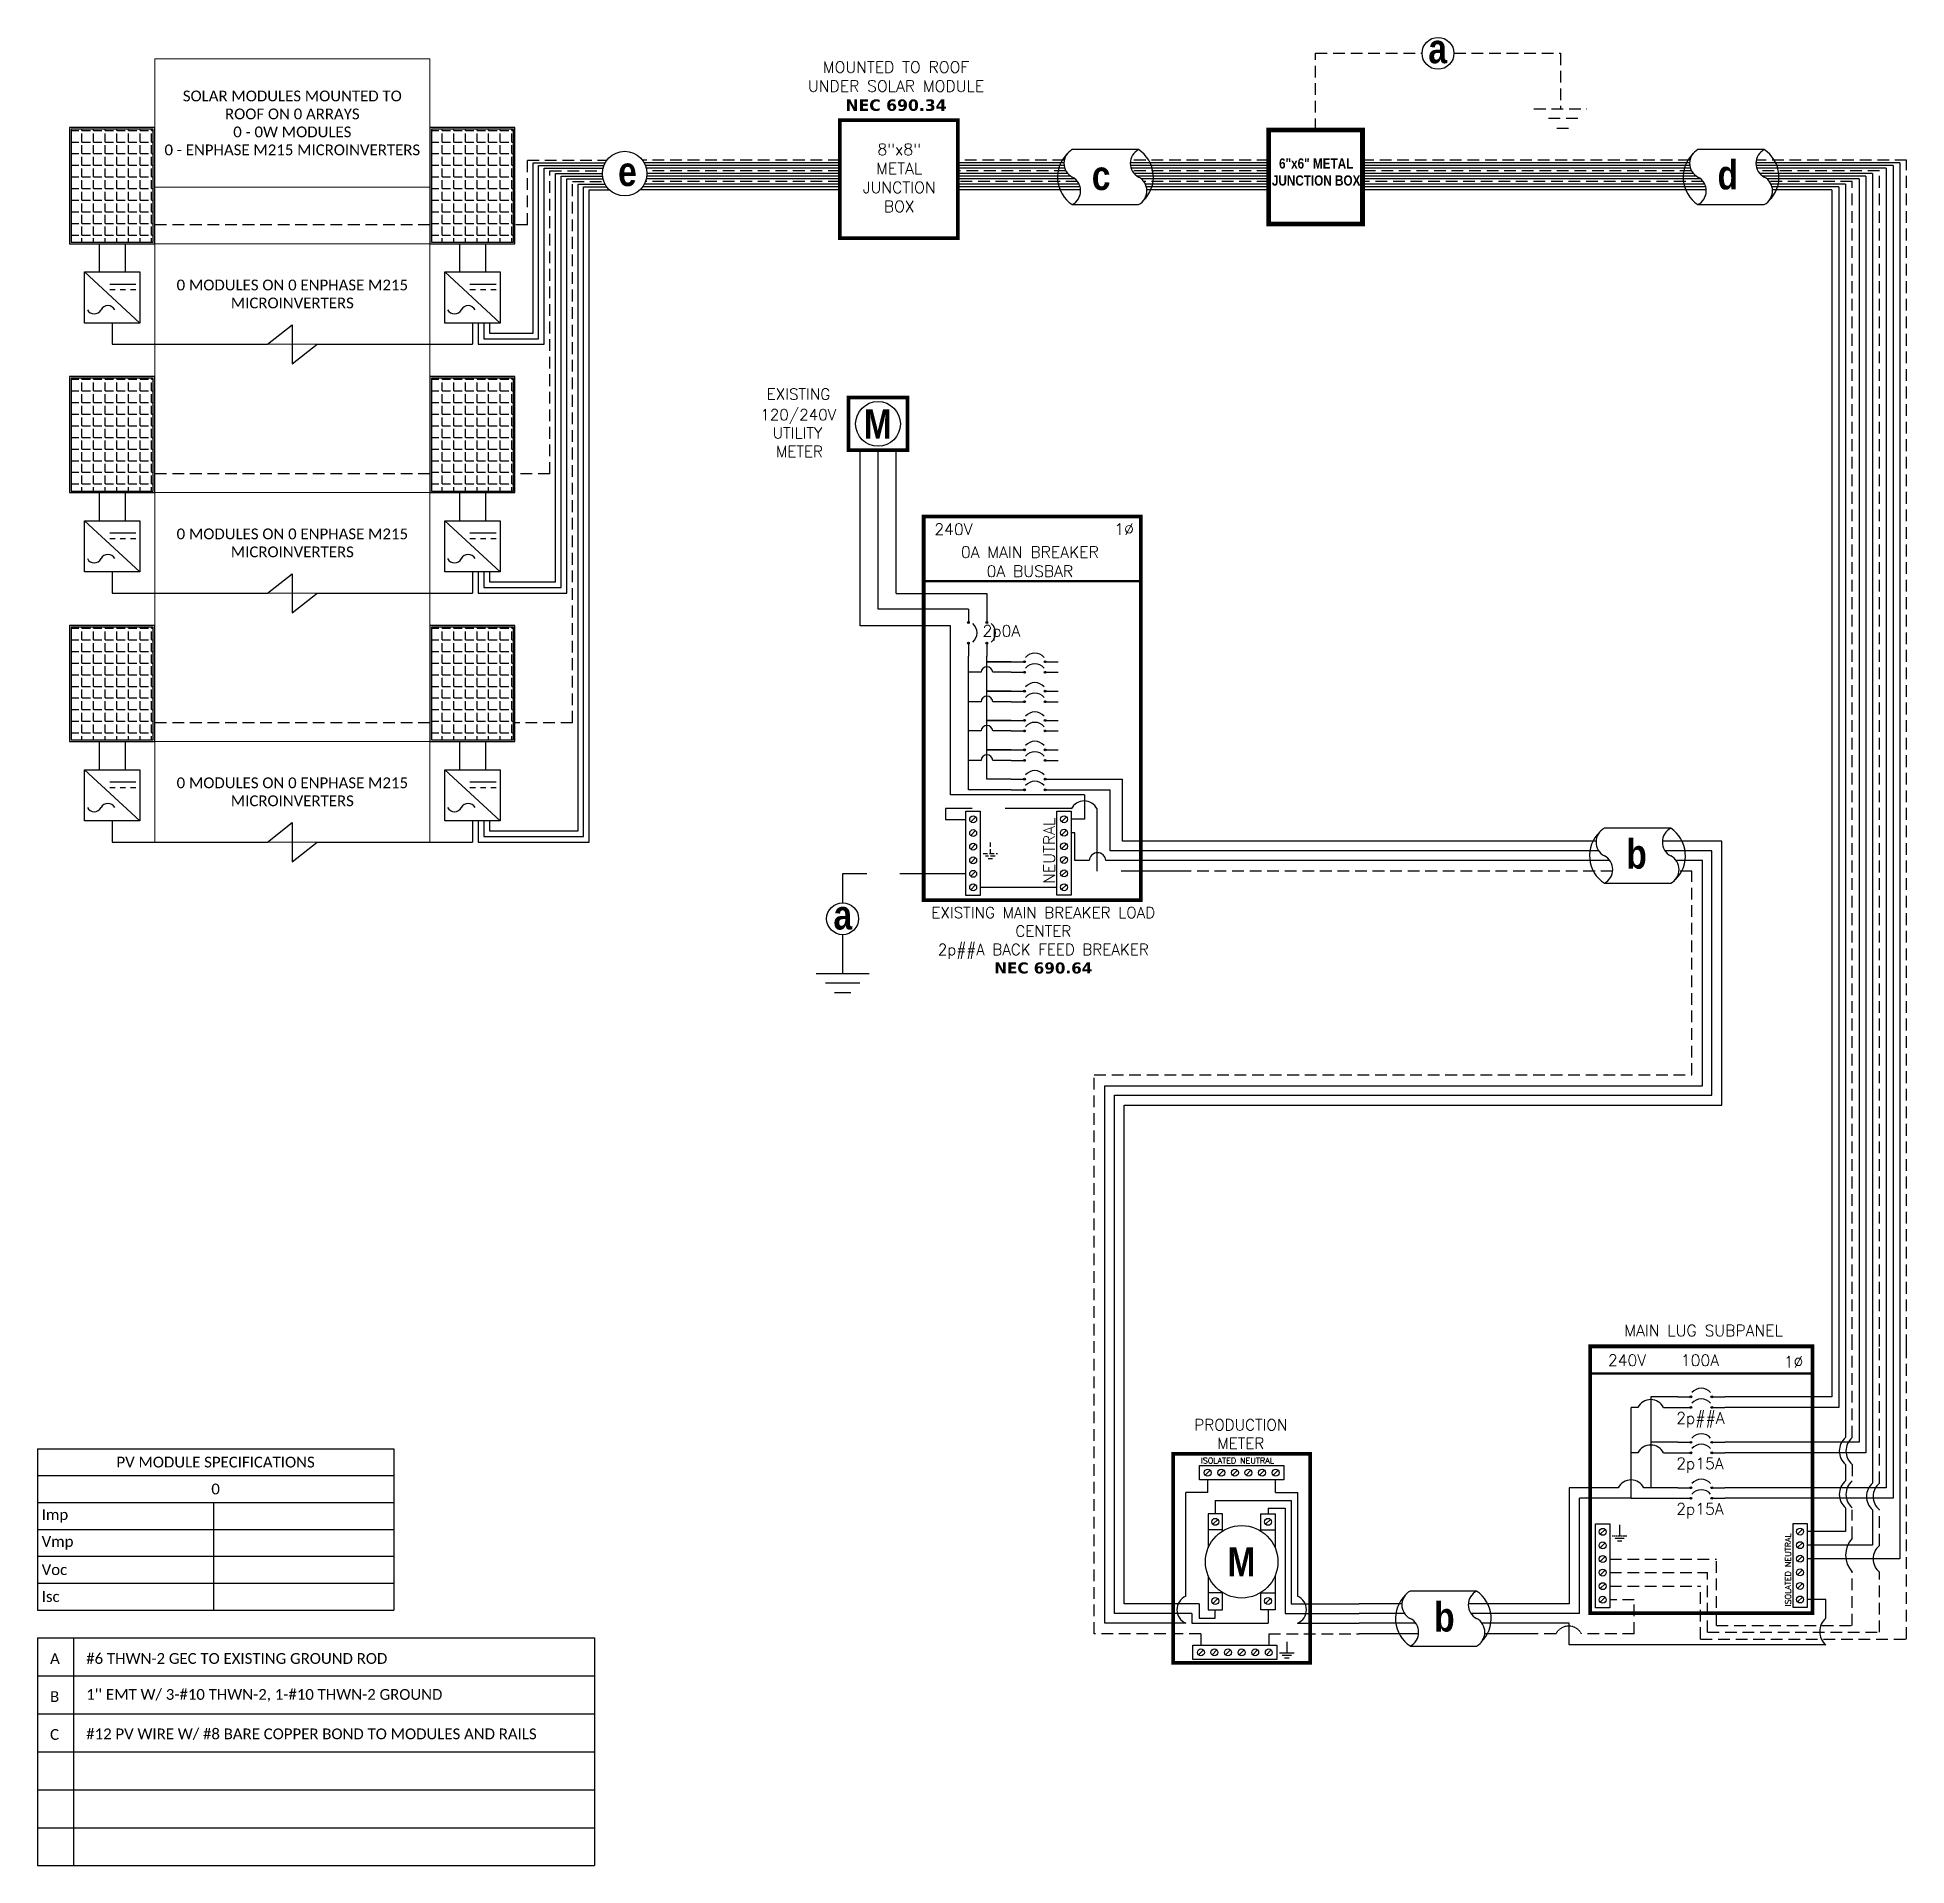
# Model space of a CAD drawing. Header units: feet. Extents: x 12814 to 13413, y 15295 to 15881.
import ezdxf

# ---------------------------------------------------------------- set-up
doc = ezdxf.new("R2010")
doc.units = ezdxf.units.FT
doc.header["$MEASUREMENT"] = 0
doc.linetypes.add('HIDDEN', pattern=[0.375, 0.25, -0.125])
for name, color, linetype in [('ONE LINE BLOCKS', 7, 'Continuous'), ('TABLES', 7, 'Continuous'), ('TEXT', 7, 'Continuous'), ('Z - TITLEBLOCK TXT', 7, 'Continuous')]:
    doc.layers.add(name, color=color, linetype=linetype)
doc.styles.add('ONE LINE TXT', font='techb___.ttf')
doc.styles.get("Standard").update_dxf_attribs({"font": 'simplex.shx'})

msp = doc.modelspace()

# ---------------------------------------------------------------- texts
at = {"layer": 'ONE LINE BLOCKS', "color": 1, "linetype": 'Continuous', "insert": (13223.71, 15841.93), "char_height": 3.2756, "width": 28.3929, "attachment_point": 2, "style": 'ONE LINE TXT'}
msp.add_mtext('6"x6" METAL JUNCTION BOX  ', dxfattribs=at)
at = {"layer": 'TABLES', "color": 1, "linetype": 'Continuous'}
msp.add_text('ISOLATED NEUTRAL', height=1.8743, dxfattribs=at).set_placement((13186.74, 15423.71))
at = {"layer": 'TEXT', "color": 1, "attachment_point": 5}
for s, width, insert, char_height in [(' \\PMOUNTED TO ROOF \\PUNDER SOLAR MODULE\\P{\\fVerdana|b1|i0|c0|p34;NEC 690.34}', 72.4158, (13089.11, 15868.08), 3.6576), ('8"x8" METAL JUNCTION BOX ', 0.4767, (13090.13, 15835.64), 3.6576), ('PRODUCTION METER', 1.3203, (13199.57, 15433.16), 3.5433)]:
    msp.add_mtext_dynamic_manual_height_columns(s, width=width, gutter_width=7.17, heights=[0], dxfattribs=dict(at, insert=insert, char_height=char_height))
at = {"layer": 'Z - TITLEBLOCK TXT', "color": 253, "linetype": 'Continuous', "style": 'ONE LINE TXT'}
msp.add_text('M', height=9.38, dxfattribs=at).set_placement((13195.29, 15387.54))
at = {"layer": 'Z - TITLEBLOCK TXT', "color": 1, "linetype": 'Continuous', "char_height": 9.3833, "attachment_point": 1, "style": 'ONE LINE TXT'}
for s, insert in [('{\\W1;\\C256;a}', (13259.65, 15881.76)), ('{\\W1;\\C256;e}', (13000.07, 15842.43)), ('{\\W1;\\C256;d}', (13352.31, 15841.35)), ('{\\W1;\\C256;c}', (13151.83, 15841.15)), ('{\\W1;\\C256;b}', (13323.08, 15623.72)), ('{\\W1;\\C256;b}', (13261.51, 15379.27))]:
    msp.add_mtext_dynamic_manual_height_columns(s, width=0.1385, gutter_width=2.13, heights=[0], dxfattribs=dict(at, insert=insert))

# ---------------------------------------------------------------- blocks, each defined once
blk = doc.blocks.new('*T8')
at = {"layer": 'Defpoints', "color": 8, "linetype": 'ByBlock', "lineweight": 0, "transparency": 16777216}
for p, q in [((0, 0), (88.16, 0)), ((0, 0), (0, -250.97)), ((88.16, 0), (88.16, -250.97)), ((0, -41.08), (88.16, -41.08)), ((0, -59.24), (88.16, -59.24)), ((0, -91.46), (88.16, -91.46)), ((0, -138.99), (88.16, -138.99)), ((0, -171.21), (88.16, -171.21)), ((0, -218.74), (88.16, -218.74)), ((0, -250.97), (88.16, -250.97))]:
    blk.add_line(p, q, dxfattribs=at)
at = {"color": 0, "linetype": 'Continuous', "transparency": 16777216, "char_height": 3.4544, "width": 83.574, "attachment_point": 5}
for s, insert in [('{\\fCalibri|b0|i0|c0;SOLAR MODULES MOUNTED TO ROOF ON 0 ARRAYS^J0 - 0W MODULES^J0 - ENPHASE M215 MICROINVERTERS', (44.08, -20.54)), ('{\\fCalibri|b0|i0|c0;', (44.08, -50.16)), ('{\\fCalibri|b0|i0|c0;0 MODULES ON 0 ENPHASE M215 MICROINVERTERS', (44.08, -75.35)), ('{\\fCalibri|b0|i0|c0;', (44.08, -115.23)), ('{\\fCalibri|b0|i0|c0;0 MODULES ON 0 ENPHASE M215 MICROINVERTERS', (44.08, -155.1)), ('{\\fCalibri|b0|i0|c0;', (44.08, -194.98)), ('{\\fCalibri|b0|i0|c0;0 MODULES ON 0 ENPHASE M215 MICROINVERTERS', (44.08, -234.86))]:
    blk.add_mtext(s, dxfattribs=dict(at, insert=insert))
blk = doc.blocks.new('*U5')
at = {"color": 7, "linetype": 'Continuous'}
for p, q in [((6.67, 2.43), (2.91, 2.43)), ((2.44, 1.71), (0, 1.71)), ((9.57, 1.71), (6.2, 1.71)), ((2.91, -0.69), (6.67, -0.69))]:
    blk.add_line(p, q, dxfattribs=at)
at = {"color": 10, "linetype": 'Continuous'}
for p, q in [((2.59, 1.15), (0, 1.15)), ((9.57, 1.15), (6.35, 1.15))]:
    blk.add_line(p, q, dxfattribs=at)
at = {"color": 253, "linetype": 'Continuous'}
for p, q in [((3.21, 0.61), (0, 0.61)), ((9.57, 0.61), (6.97, 0.61))]:
    blk.add_line(p, q, dxfattribs=at)
at = {"color": 7, "linetype": 'Continuous'}
for centre, start, end in [((3.94, 0.87), 133.9732, 236.4265), ((5.63, 0.87), 313.9732, 56.4265)]:
    blk.add_arc(centre, 1.87, start, end, dxfattribs=at)
at = {"layer": 'TEXT', "color": 92, "linetype": 'HIDDEN', "ltscale": 15}
for p, q in [((3.37, 0), (0, 0)), ((9.57, 0), (7.14, 0))]:
    blk.add_line(p, q, dxfattribs=at)
at = {"layer": 'Z - TITLEBLOCK TXT', "linetype": 'Continuous'}
for centre, start, end in [((3.31, 1.65), 117.6639, 242.3361), ((7.08, 1.65), 117.6639, 242.3361), ((2.5, 0.09), 297.6639, 62.3361), ((6.26, 0.09), 297.6639, 62.3361)]:
    blk.add_arc(centre, 0.882, start, end, dxfattribs=at)
blk = doc.blocks.new('*T6')
at = {"layer": 'Z - TITLEBLOCK TXT', "color": 0, "lineweight": -2, "transparency": 16777216}
for p, q in [((0, 0), (114.19, 0)), ((0, 0), (0, -51.69)), ((114.19, 0), (114.19, -51.69)), ((0, -8.62), (114.19, -8.62)), ((0, -17.23), (114.19, -17.23)), ((56.41, -17.23), (56.41, -51.69)), ((0, -25.85), (114.19, -25.85)), ((0, -34.46), (114.19, -34.46)), ((0, -43.08), (114.19, -43.08)), ((0, -51.69), (114.19, -51.69))]:
    blk.add_line(p, q, dxfattribs=at)
at = {"layer": 'Z - TITLEBLOCK TXT', "color": 0, "linetype": 'Continuous', "transparency": 16777216, "char_height": 3.4544}
for s, insert, width, attachment_point in [('{\\fCalibri|b0|i0|c0;PV MODULE SPECIFICATIONS', (57.09, -4.31), 111.433, 5), ('{\\fCalibri|b0|i0|c0;0', (57.09, -12.92), 111.433, 5), ('{\\fCalibri|b0|i0|c0;Imp', (1.38, -21.54), 53.6551, 4), ('{\\fCalibri|b0|i0|c0;', (57.78, -21.54), 55.0254, 4), ('{\\fCalibri|b0|i0|c0;Vmp', (1.38, -30.15), 53.6551, 4), ('{\\fCalibri|b0|i0|c0;', (57.78, -30.15), 55.0254, 4), ('{\\fCalibri|b0|i0|c0;Voc', (1.38, -38.77), 53.6551, 4), ('{\\fCalibri|b0|i0|c0;', (57.78, -38.77), 55.0254, 4), ('{\\fCalibri|b0|i0|c0;Isc', (1.38, -47.39), 53.6551, 4), ('{\\fCalibri|b0|i0|c0;', (57.78, -47.39), 55.0254, 4)]:
    blk.add_mtext(s, dxfattribs=dict(at, insert=insert, width=width, attachment_point=attachment_point))
blk = doc.blocks.new('M_MAIN BREAKER')
at = {"layer": 'ONE LINE BLOCKS', "linetype": 'Continuous'}
h = blk.add_hatch(color=1, dxfattribs=at)
h.dxf.hatch_style = 1
edge = h.paths.add_edge_path()
edge.add_arc((-12.42, 14.12), 0.0515, 0, 360)
h = blk.add_hatch(color=1, dxfattribs=at)
h.dxf.hatch_style = 1
edge = h.paths.add_edge_path()
edge.add_arc((-11.37, 14.12), 0.0515, 0, 360)
h = blk.add_hatch(color=1, dxfattribs=at)
h.dxf.hatch_style = 1
edge = h.paths.add_edge_path()
edge.add_arc((-12.42, 12.94), 0.0515, 0, 360)
h = blk.add_hatch(color=1, dxfattribs=at)
h.dxf.hatch_style = 1
edge = h.paths.add_edge_path()
edge.add_arc((-11.37, 12.94), 0.0515, 0, 360)
h = blk.add_hatch(color=1, dxfattribs=at)
h.dxf.hatch_style = 1
edge = h.paths.add_edge_path()
edge.add_arc((-9.24, 11.89), 0.0515, 0, 360)
h = blk.add_hatch(color=1, dxfattribs=at)
h.dxf.hatch_style = 1
edge = h.paths.add_edge_path()
edge.add_arc((-8.06, 11.89), 0.0515, 0, 360)
h = blk.add_hatch(color=1, dxfattribs=at)
h.dxf.hatch_style = 1
edge = h.paths.add_edge_path()
edge.add_arc((-9.24, 11.29), 0.0515, 0, 360)
h = blk.add_hatch(color=1, dxfattribs=at)
h.dxf.hatch_style = 1
edge = h.paths.add_edge_path()
edge.add_arc((-8.06, 11.29), 0.0515, 0, 360)
h = blk.add_hatch(color=1, dxfattribs=at)
h.dxf.hatch_style = 1
edge = h.paths.add_edge_path()
edge.add_arc((-9.24, 10.22), 0.0515, 0, 360)
h = blk.add_hatch(color=1, dxfattribs=at)
h.dxf.hatch_style = 1
edge = h.paths.add_edge_path()
edge.add_arc((-9.24, 9.62), 0.0515, 0, 360)
h = blk.add_hatch(color=1, dxfattribs=at)
h.dxf.hatch_style = 1
edge = h.paths.add_edge_path()
edge.add_arc((-8.06, 10.22), 0.0515, 0, 360)
h = blk.add_hatch(color=1, dxfattribs=at)
h.dxf.hatch_style = 1
edge = h.paths.add_edge_path()
edge.add_arc((-8.06, 9.62), 0.0515, 0, 360)
h = blk.add_hatch(color=1, dxfattribs=at)
h.dxf.hatch_style = 1
edge = h.paths.add_edge_path()
edge.add_arc((-9.24, 8.56), 0.0515, 0, 360)
h = blk.add_hatch(color=1, dxfattribs=at)
h.dxf.hatch_style = 1
edge = h.paths.add_edge_path()
edge.add_arc((-8.06, 8.56), 0.0515, 0, 360)
h = blk.add_hatch(color=1, dxfattribs=at)
h.dxf.hatch_style = 1
edge = h.paths.add_edge_path()
edge.add_arc((-9.24, 7.96), 0.0515, 0, 360)
h = blk.add_hatch(color=1, dxfattribs=at)
h.dxf.hatch_style = 1
edge = h.paths.add_edge_path()
edge.add_arc((-8.06, 7.96), 0.0515, 0, 360)
h = blk.add_hatch(color=1, dxfattribs=at)
h.dxf.hatch_style = 1
edge = h.paths.add_edge_path()
edge.add_arc((-9.24, 6.89), 0.0515, 0, 360)
h = blk.add_hatch(color=1, dxfattribs=at)
h.dxf.hatch_style = 1
edge = h.paths.add_edge_path()
edge.add_arc((-8.06, 6.89), 0.0515, 0, 360)
h = blk.add_hatch(color=1, dxfattribs=at)
h.dxf.hatch_style = 1
edge = h.paths.add_edge_path()
edge.add_arc((-9.24, 6.29), 0.0515, 0, 360)
h = blk.add_hatch(color=1, dxfattribs=at)
h.dxf.hatch_style = 1
edge = h.paths.add_edge_path()
edge.add_arc((-8.06, 6.29), 0.0515, 0, 360)
h = blk.add_hatch(color=1, dxfattribs=at)
h.dxf.hatch_style = 1
edge = h.paths.add_edge_path()
edge.add_arc((-9.24, 5.22), 0.0515, 0, 360)
h = blk.add_hatch(color=1, dxfattribs=at)
h.dxf.hatch_style = 1
edge = h.paths.add_edge_path()
edge.add_arc((-9.24, 4.62), 0.0515, 0, 360)
h = blk.add_hatch(color=1, dxfattribs=at)
h.dxf.hatch_style = 1
edge = h.paths.add_edge_path()
edge.add_arc((-8.06, 5.22), 0.0515, 0, 360)
h = blk.add_hatch(color=1, dxfattribs=at)
h.dxf.hatch_style = 1
edge = h.paths.add_edge_path()
edge.add_arc((-8.06, 4.62), 0.0515, 0, 360)
at = {"color": 10, "linetype": 'Continuous'}
for p, q in [((-4.38, 1.15), (-4.38, 4.62)), ((-3.66, 4.62), (-3.66, 4.62)), ((-3.66, 4.62), (-3.66, 4.62)), ((0, 1.15), (-4.38, 1.15))]:
    blk.add_line(p, q, dxfattribs=at)
at = {"color": 7, "linetype": 'Continuous'}
for p, q in [((-3.67, 1.71), (-3.67, 5.22)), ((0, 1.71), (-3.67, 1.71))]:
    blk.add_line(p, q, dxfattribs=at)
at = {"color": 253, "linetype": 'Continuous'}
for p, q in [((-6.38, 2.18), (-6.59, 2.18)), ((-6.38, 0.61), (-6.38, 2.18)), ((-5.56, 0.61), (-6.38, 0.61)), ((0, 0.61), (-4.63, 0.61))]:
    blk.add_line(p, q, dxfattribs=at)
at = {"color": 7, "linetype": 'Continuous'}
blk.add_circle((-19.56, -2.7), 0.906, dxfattribs=at)
at = {"color": 253, "linetype": 'Continuous'}
blk.add_arc((-5.09, 0.58), 0.468, 3.2819, 176.7181, dxfattribs=at)
at = {"layer": 'ONE LINE BLOCKS', "lineweight": 50}
for p, q in [((-19.22, 23.9), (-19.22, 26.89)), ((-19.22, 26.89), (-15.88, 26.89)), ((-15.88, 26.89), (-15.88, 23.9)), ((-15.88, 23.9), (-19.22, 23.9)), ((-14.96, 16.47), (-2.64, 16.47))]:
    blk.add_line(p, q, dxfattribs=at)
at = {"layer": 'ONE LINE BLOCKS', "lineweight": 50, "const_width": 0.21}
for points in [[(-19.22, 23.9), (-19.22, 26.89), (-15.88, 26.89), (-15.88, 23.9)], [(-14.96, -1.65), (-14.96, 20.13), (-2.64, 20.13), (-2.64, -1.65)]]:
    blk.add_lwpolyline(points, close=True, dxfattribs=at)
at = {"layer": 'TEXT', "color": 92, "linetype": 'HIDDEN', "ltscale": 15}
for p, q in [((-13.72, 3.55), (-13.72, 2.94)), ((-6.58, 3.55), (-13.72, 3.55)), ((-5.12, 0), (-5.12, 3.55)), ((-13.72, 2.94), (-12.56, 2.94)), ((0, 0), (-5.12, 0)), ((-12.56, -0.15), (-19.56, -0.15)), ((-19.56, -0.15), (-19.56, -1.8)), ((-19.56, -3.61), (-19.56, -5.8))]:
    blk.add_line(p, q, dxfattribs=at)
at = {"layer": 'TEXT', "color": 92, "linetype": 'Continuous', "ltscale": 15}
blk.add_line((-7.4, -0.92), (-11.75, -0.92), dxfattribs=at)
at = {"layer": 'TEXT', "color": 92, "linetype": 'HIDDEN', "flags": 128}
for points in [[(-11.18, 1.63), (-11.18, 1.01)], [(-11.59, 1.01), (-10.77, 1.01)], [(-10.91, 0.85), (-11.45, 0.85)], [(-11.05, 0.7), (-11.31, 0.7)]]:
    blk.add_lwpolyline(points, dxfattribs=at)
at = {"layer": 'TEXT', "color": 92, "linetype": 'Continuous', "ltscale": 4, "flags": 128}
for points in [[(-21.06, -5.8), (-18.06, -5.8)], [(-18.58, -6.36), (-20.54, -6.36)], [(-19.1, -6.91), (-20.02, -6.91)]]:
    blk.add_lwpolyline(points, dxfattribs=at)
at = {"layer": 'TEXT', "linetype": 'Continuous'}
blk.add_circle((-17.55, 25.39), 1.27, dxfattribs=at)
at = {"layer": 'TEXT', "color": 92, "linetype": 'Continuous', "ltscale": 0.3}
blk.add_arc((-5.85, 3.16), 0.824, 27.6639, 152.3361, dxfattribs=at)
at = {"layer": 'Z - TITLEBLOCK TXT', "color": 253, "linetype": 'Continuous'}
for p, q in [((-18.57, 13.92), (-18.57, 23.9)), ((-13.44, 13.92), (-18.57, 13.92)), ((-13.44, 4.34), (-13.44, 13.92)), ((-5.83, 4.34), (-13.44, 4.34)), ((-5.83, 4.34), (-5.83, 2.95)), ((-5.83, 2.95), (-6.59, 2.95))]:
    blk.add_line(p, q, dxfattribs=at)
at = {"layer": 'Z - TITLEBLOCK TXT', "color": 10, "linetype": 'Continuous'}
for p, q in [((-17.55, 14.87), (-17.55, 23.9)), ((-12.42, 14.87), (-17.55, 14.87)), ((-12.42, 4.62), (-12.42, 12.2)), ((-11.7, 11.29), (-12.42, 11.29)), ((-9.99, 11.29), (-11.04, 11.29)), ((-11.7, 9.62), (-12.42, 9.62)), ((-9.99, 9.62), (-11.04, 9.62)), ((-11.7, 7.96), (-12.42, 7.96)), ((-9.99, 7.96), (-11.04, 7.96)), ((-11.7, 6.29), (-12.42, 6.29)), ((-9.99, 6.29), (-11.04, 6.29)), ((-9.99, 4.62), (-12.42, 4.62)), ((-7.32, 4.62), (-4.38, 4.62))]:
    blk.add_line(p, q, dxfattribs=at)
at = {"layer": 'Z - TITLEBLOCK TXT', "color": 7, "linetype": 'Continuous'}
for p, q in [((-16.52, 15.77), (-16.52, 23.9)), ((-16.52, 15.77), (-11.37, 15.77)), ((-11.37, 15.77), (-11.37, 14.87)), ((-11.37, 11.89), (-11.37, 12.2)), ((-11.37, 10.22), (-11.37, 11.89)), ((-11.37, 11.89), (-9.99, 11.89)), ((-9.99, 11.89), (-11.37, 11.89)), ((-11.37, 8.56), (-11.37, 10.22)), ((-11.37, 10.22), (-9.99, 10.22)), ((-9.99, 10.22), (-11.37, 10.22)), ((-11.37, 6.89), (-11.37, 8.56)), ((-11.37, 8.56), (-9.99, 8.56)), ((-9.99, 8.56), (-11.37, 8.56)), ((-11.37, 5.22), (-11.37, 6.89)), ((-11.37, 6.89), (-9.99, 6.89)), ((-9.99, 6.89), (-11.37, 6.89)), ((-9.99, 5.22), (-11.37, 5.22)), ((-7.32, 5.22), (-3.67, 5.22))]:
    blk.add_line(p, q, dxfattribs=at)
at = {"layer": 'Z - TITLEBLOCK TXT', "color": 1, "linetype": 'Continuous'}
for p, q in [((-12.56, -1.38), (-12.56, 3.4)), ((-12.56, 3.4), (-11.75, 3.4)), ((-11.75, 3.4), (-11.75, -1.38)), ((-7.4, -1.37), (-7.4, 3.41)), ((-7.4, 3.41), (-6.59, 3.41)), ((-6.59, 3.41), (-6.59, -1.37)), ((-11.75, -1.38), (-12.56, -1.38)), ((-6.59, -1.37), (-7.4, -1.37))]:
    blk.add_line(p, q, dxfattribs=at)
at = {"layer": 'Z - TITLEBLOCK TXT', "color": 4, "linetype": 'Continuous'}
for p, q in [((-12.01, 3.07), (-12.29, 2.8)), ((-12.01, 2.3), (-12.29, 2.03)), ((-6.85, 3.09), (-7.13, 2.81)), ((-6.85, 2.32), (-7.13, 2.04)), ((-12.01, 1.53), (-12.29, 1.25)), ((-6.85, 1.55), (-7.13, 1.27)), ((-12.01, 0.76), (-12.29, 0.48)), ((-6.85, 0.78), (-7.13, 0.5)), ((-6.85, 0), (-7.13, -0.27)), ((-12.01, -0.01), (-12.29, -0.29)), ((-12.01, -0.78), (-12.29, -1.06)), ((-6.85, -0.77), (-7.13, -1.04))]:
    blk.add_line(p, q, dxfattribs=at)
at = {"layer": 'Z - TITLEBLOCK TXT', "color": 1, "linetype": 'Continuous', "flags": 128}
for points in [[(-12.42, 14.87), (-12.42, 14.12)], [(-12.42, 14.87), (-12.42, 14.12)], [(-11.37, 14.87), (-11.37, 14.12)], [(-11.37, 14.87), (-11.37, 14.12)], [(-12.42, 12.94), (-12.42, 12.2)], [(-11.37, 12.94), (-11.37, 12.2)], [(-9.99, 11.89), (-9.24, 11.89)], [(-9.99, 11.89), (-9.24, 11.89)], [(-8.06, 11.89), (-7.32, 11.89)], [(-9.99, 11.29), (-9.24, 11.29)], [(-9.99, 11.29), (-9.24, 11.29)], [(-8.06, 11.29), (-7.32, 11.29)], [(-9.99, 10.22), (-9.24, 10.22)], [(-9.99, 10.22), (-9.24, 10.22)], [(-9.99, 9.62), (-9.24, 9.62)], [(-9.99, 9.62), (-9.24, 9.62)], [(-8.06, 10.22), (-7.32, 10.22)], [(-8.06, 9.62), (-7.32, 9.62)], [(-9.99, 8.56), (-9.24, 8.56)], [(-9.99, 8.56), (-9.24, 8.56)], [(-8.06, 8.56), (-7.32, 8.56)], [(-9.99, 7.96), (-9.24, 7.96)], [(-9.99, 7.96), (-9.24, 7.96)], [(-8.06, 7.96), (-7.32, 7.96)], [(-9.99, 6.89), (-9.24, 6.89)], [(-9.99, 6.89), (-9.24, 6.89)], [(-8.06, 6.89), (-7.32, 6.89)], [(-9.99, 6.29), (-9.24, 6.29)], [(-9.99, 6.29), (-9.24, 6.29)], [(-8.06, 6.29), (-7.32, 6.29)], [(-9.99, 5.22), (-9.24, 5.22)], [(-9.99, 5.22), (-9.24, 5.22)], [(-9.99, 4.62), (-9.24, 4.62)], [(-9.99, 4.62), (-9.24, 4.62)], [(-8.06, 5.22), (-7.32, 5.22)], [(-8.06, 4.62), (-7.32, 4.62)]]:
    blk.add_lwpolyline(points, dxfattribs=at)
at = {"layer": 'Z - TITLEBLOCK TXT', "color": 1, "linetype": 'Continuous'}
for centre in [(-12.42, 14.12), (-11.37, 14.12), (-12.42, 12.94), (-11.37, 12.94), (-9.24, 11.89), (-8.06, 11.89), (-9.24, 11.29), (-8.06, 11.29), (-9.24, 10.22), (-9.24, 9.62), (-8.06, 10.22), (-8.06, 9.62), (-9.24, 8.56), (-8.06, 8.56), (-9.24, 7.96), (-8.06, 7.96), (-9.24, 6.89), (-8.06, 6.89), (-9.24, 6.29), (-8.06, 6.29), (-9.24, 5.22), (-9.24, 4.62), (-8.06, 5.22), (-8.06, 4.62)]:
    blk.add_circle(centre, 0.0515, dxfattribs=at)
at = {"layer": 'Z - TITLEBLOCK TXT', "color": 4, "linetype": 'Continuous'}
for centre in [(-12.15, 2.94), (-12.15, 2.16), (-6.99, 2.95), (-6.99, 2.18), (-12.15, 1.39), (-6.99, 1.41), (-12.15, 0.62), (-12.15, -0.15), (-6.99, 0.64), (-6.99, -0.13), (-12.15, -0.92), (-6.99, -0.91)]:
    blk.add_circle(centre, 0.197, dxfattribs=at)
at = {"layer": 'Z - TITLEBLOCK TXT', "color": 1, "linetype": 'Continuous'}
for centre, start, end in [((-12.63, 13.53), 310.3392, 49.6608), ((-11.58, 13.53), 310.3392, 49.6608), ((-8.65, 11.68), 40.3392, 139.6608), ((-8.65, 11.08), 40.3392, 139.6608), ((-8.65, 10.01), 40.3392, 139.6608), ((-8.65, 9.41), 40.3392, 139.6608), ((-8.65, 8.34), 40.3392, 139.6608), ((-8.65, 7.75), 40.3392, 139.6608), ((-8.65, 6.68), 40.3392, 139.6608), ((-8.65, 6.08), 40.3392, 139.6608), ((-8.65, 5.01), 40.3392, 139.6608), ((-8.65, 4.41), 40.3392, 139.6608)]:
    blk.add_arc(centre, 0.697, start, end, dxfattribs=at)
at = {"layer": 'Z - TITLEBLOCK TXT', "color": 10, "linetype": 'Continuous'}
for centre in [(-11.37, 11.27), (-11.37, 9.6), (-11.37, 7.94), (-11.37, 6.27)]:
    blk.add_arc(centre, 0.332, 3.2937, 176.7063, dxfattribs=at)
at = {"layer": 'TABLES', "color": 1, "linetype": 'Continuous'}
blk.add_text('NEUTRAL', height=0.648, rotation=90, dxfattribs=at).set_placement((-7.51, -0.72))
at = {"layer": 'TEXT', "color": 1}
for s, p in [('EXISTING', (-23.87, 26.77)), ('120/240V', (-24.23, 25.6)), ('UTILITY', (-23.53, 24.56)), ('METER', (-23.34, 23.51))]:
    blk.add_text(s, height=0.628, dxfattribs=at).set_placement(p)
at = {"layer": 'TEXT', "color": 1, "attachment_point": 5}
for s, width, gutter_width, heights, insert, char_height in [('240V', 0.1481, 0.75, [0], (-13.27, 19.41), 0.648), ('1∅', 0.1481, 0.75, [0], (-3.58, 19.41), 0.648), ('0A MAIN BREAKER\\P0A BUSBAR', 11.199, 0.75, [0], (-8.93, 17.57), 0.648), ('2p0A', 0.1481, 0.75, [0], (-10.55, 13.53), 0.648), ('EXISTING MAIN BREAKER LOAD CENTER\\P2p##A BACK FEED BREAKER\\P{\\fVerdana|b1|i0|c0|p34;NEC 690.64}', 14.144, 7.17, [12.8], (-8.17, -3.93), 0.6278)]:
    blk.add_mtext_dynamic_manual_height_columns(s, width=width, gutter_width=gutter_width, heights=heights, dxfattribs=dict(at, insert=insert, char_height=char_height))
at = {"layer": 'Z - TITLEBLOCK TXT', "color": 253, "linetype": 'Continuous', "style": 'ONE LINE TXT'}
blk.add_text('M', height=1.66, dxfattribs=at).set_placement((-18.36, 24.56))
at = {"layer": 'Z - TITLEBLOCK TXT', "color": 1, "linetype": 'Continuous', "insert": (-20.08, -1.65), "char_height": 1.6624, "attachment_point": 1, "style": 'ONE LINE TXT'}
blk.add_mtext_dynamic_manual_height_columns('{\\W1;\\C256;a}', width=0.1385, gutter_width=2.13, heights=[0], dxfattribs=at)
blk = doc.blocks.new('*U9')
at = {"color": 155, "true_color": 0x647190}
blk.add_blockref('M_MAIN BREAKER', (0, 0), dxfattribs=at)
blk = doc.blocks.new('*T7')
at = {"linetype": 'ByBlock', "lineweight": -2, "transparency": 16777216}
for p, q in [((0, 0), (178.52, 0)), ((0, 0), (0, -72.97)), ((11.58, 0), (11.58, -72.97)), ((178.52, 0), (178.52, -72.97)), ((0, -12.11), (178.52, -12.11)), ((0, -24.28), (178.52, -24.28)), ((0, -36.46), (178.52, -36.46)), ((0, -48.64), (178.52, -48.64)), ((0, -60.81), (178.52, -60.81)), ((0, -72.97), (178.52, -72.97))]:
    blk.add_line(p, q, dxfattribs=at)
at = {"color": 0, "linetype": 'Continuous', "transparency": 16777216, "char_height": 3.4544, "attachment_point": 7}
for s, insert, width in [('{\\fCalibri|b0|i0|c0;A', (4.06, -8.36), 3.4544), ('{\\fCalibri|b0|i0|c0;#6 THWN-2 GEC TO EXISTING GROUND ROD', (15.65, -8.36), 158.8095), ('{\\fCalibri|b0|i0|c0;B', (4.06, -20.53), 3.4544), ("{\\fCalibri|b0|i0|c0;1'' EMT W/ 3-#10 THWN-2, 1-#10 THWN-2 GROUND", (15.65, -20.53), 158.8095), ('{\\fCalibri|b0|i0|c0;C', (4.06, -32.71), 3.4544), ('{\\fCalibri|b0|i0|c0;#12 PV WIRE W/ #8 BARE COPPER BOND TO MODULES AND RAILS', (15.65, -32.71), 158.8095), ('{\\fCalibri|b0|i0|c0;', (4.06, -44.89), 3.4544), ('{\\fCalibri|b0|i0|c0;', (15.65, -44.89), 158.8095), ('{\\fCalibri|b0|i0|c0;', (4.06, -57.06), 3.4544), ('{\\fCalibri|b0|i0|c0;', (15.65, -57.06), 158.8095), ('{\\fCalibri|b0|i0|c0;', (4.06, -69.22), 3.4544), ('{\\fCalibri|b0|i0|c0;', (15.65, -69.22), 158.8095)]:
    blk.add_mtext(s, dxfattribs=dict(at, insert=insert, width=width))
blk = doc.blocks.new('*U10')
at = {"layer": 'ONE LINE BLOCKS', "linetype": 'Continuous'}
h = blk.add_hatch(color=1, dxfattribs=at)
h.dxf.hatch_style = 1
edge = h.paths.add_edge_path()
edge.add_arc((32.25, -16.19), 0.291, 0, 360)
h = blk.add_hatch(color=1, dxfattribs=at)
h.dxf.hatch_style = 1
edge = h.paths.add_edge_path()
edge.add_arc((38.92, -16.19), 0.291, 0, 360)
h = blk.add_hatch(color=1, dxfattribs=at)
h.dxf.hatch_style = 1
edge = h.paths.add_edge_path()
edge.add_arc((32.25, -19.57), 0.291, 0, 360)
h = blk.add_hatch(color=1, dxfattribs=at)
h.dxf.hatch_style = 1
edge = h.paths.add_edge_path()
edge.add_arc((38.92, -19.57), 0.291, 0, 360)
h = blk.add_hatch(color=1, dxfattribs=at)
h.dxf.hatch_style = 1
edge = h.paths.add_edge_path()
edge.add_arc((32.25, -30.75), 0.291, 0, 360)
h = blk.add_hatch(color=1, dxfattribs=at)
h.dxf.hatch_style = 1
edge = h.paths.add_edge_path()
edge.add_arc((32.25, -34.13), 0.291, 0, 360)
h = blk.add_hatch(color=1, dxfattribs=at)
h.dxf.hatch_style = 1
edge = h.paths.add_edge_path()
edge.add_arc((38.92, -30.75), 0.291, 0, 360)
h = blk.add_hatch(color=1, dxfattribs=at)
h.dxf.hatch_style = 1
edge = h.paths.add_edge_path()
edge.add_arc((38.92, -34.13), 0.291, 0, 360)
h = blk.add_hatch(color=1, dxfattribs=at)
h.dxf.hatch_style = 1
edge = h.paths.add_edge_path()
edge.add_arc((32.25, -45.31), 0.291, 0, 360)
h = blk.add_hatch(color=1, dxfattribs=at)
h.dxf.hatch_style = 1
edge = h.paths.add_edge_path()
edge.add_arc((38.92, -45.31), 0.291, 0, 360)
h = blk.add_hatch(color=1, dxfattribs=at)
h.dxf.hatch_style = 1
edge = h.paths.add_edge_path()
edge.add_arc((32.25, -48.69), 0.291, 0, 360)
h = blk.add_hatch(color=1, dxfattribs=at)
h.dxf.hatch_style = 1
edge = h.paths.add_edge_path()
edge.add_arc((38.92, -48.69), 0.291, 0, 360)
at = {"color": 7, "linetype": 'Continuous'}
for p, q in [((77.44, 0), (77.44, -16.19)), ((86.14, 0), (86.14, -30.75)), ((94.84, 0), (94.84, -45.31)), ((28.05, -16.19), (19.39, -16.19)), ((19.39, -16.19), (19.39, -30.75)), ((77.44, -16.19), (43.12, -16.19)), ((28.05, -30.75), (19.39, -30.75)), ((19.39, -30.75), (19.39, -45.31)), ((86.14, -30.75), (43.12, -30.75)), ((8.98, -45.31), (-6.7, -45.31)), ((-6.7, -45.31), (-6.7, -82.47)), ((28.05, -45.31), (17.22, -45.31)), ((94.84, -45.31), (43.12, -45.31)), ((-6.7, -82.47), (-20.02, -82.47))]:
    blk.add_line(p, q, dxfattribs=at)
at = {"color": 10, "linetype": 'Continuous'}
for p, q in [((79.61, 0), (79.61, -19.57)), ((88.31, 0), (88.31, -34.13)), ((97.01, 0), (97.01, -48.69)), ((13.1, -34.13), (13.1, -19.57)), ((15.27, -19.57), (13.1, -19.57)), ((23.51, -19.57), (28.05, -19.57)), ((79.61, -19.57), (43.12, -19.57)), ((13.1, -48.69), (13.1, -34.13)), ((15.27, -34.13), (13.1, -34.13)), ((23.51, -34.13), (28.05, -34.13)), ((88.31, -34.13), (43.12, -34.13)), ((13.1, -48.69), (-3.41, -48.69)), ((-3.41, -85.65), (-3.41, -48.69)), ((13.1, -48.69), (28.05, -48.69)), ((97.01, -48.69), (43.12, -48.69)), ((-3.41, -85.65), (-20.02, -85.65))]:
    blk.add_line(p, q, dxfattribs=at)
at = {"color": 253, "linetype": 'Continuous'}
for p, q in [((81.79, 0), (81.79, -29.26)), ((90.49, 0), (90.49, -43.82)), ((99.19, 0), (99.19, -68.07)), ((81.79, -37.81), (81.79, -43.14)), ((81.79, -51.7), (81.79, -59.36)), ((90.49, -52.37), (90.49, -63.71)), ((81.79, -59.36), (69.51, -59.36)), ((90.49, -63.71), (69.51, -63.71)), ((99.19, -68.07), (69.51, -68.07)), ((75.52, -81.12), (69.51, -81.12)), ((75.52, -87.14), (75.52, -81.12)), ((-6.7, -88.69), (-20.02, -88.69)), ((-6.7, -95.69), (-6.7, -88.69)), ((75.52, -95.69), (-6.7, -95.69))]:
    blk.add_line(p, q, dxfattribs=at)
at = {"color": 10, "linetype": 'Continuous'}
for centre in [(19.39, -21.73), (19.39, -36.29)]:
    blk.add_arc(centre, 4.65, 27.66392, 152.33608, dxfattribs=at)
at = {"color": 253, "linetype": 'Continuous'}
for centre in [(85.37, -33.53), (85.37, -47.42), (94.07, -48.09), (79.1, -91.41)]:
    blk.add_arc(centre, 5.58, 129.92155, 230.07845, dxfattribs=at)
at = {"color": 7, "linetype": 'Continuous'}
blk.add_arc((13.1, -47.47), 4.65, 27.66392, 152.33608, dxfattribs=at)
at = {"layer": 'ONE LINE BLOCKS', "lineweight": 50}
blk.add_line((0, -8.7), (71.17, -8.7), dxfattribs=at)
at = {"layer": 'ONE LINE BLOCKS', "lineweight": 50, "const_width": 1.19}
blk.add_lwpolyline([(0, -85.47), (0, 0), (71.17, 0), (71.17, -85.47)], close=True, dxfattribs=at)
at = {"layer": 'TEXT', "color": 92, "linetype": 'HIDDEN', "ltscale": 15}
for p, q in [((83.96, -29.26), (83.96, 0)), ((92.66, -43.82), (92.66, 0)), ((101.36, -93.78), (101.36, 0)), ((83.96, -37.81), (83.96, -43.14)), ((83.96, -61.47), (83.96, -52.37)), ((92.66, -63.79), (92.66, -52.37)), ((6.27, -68.14), (40.48, -68.14)), ((40.48, -89.41), (40.48, -68.14)), ((6.27, -72.49), (37.56, -72.49)), ((6.27, -76.84), (35.36, -76.84)), ((35.36, -93.78), (35.36, -76.84)), ((37.56, -91.6), (37.56, -72.49)), ((83.96, -89.41), (83.96, -72.34)), ((92.66, -91.6), (92.66, -72.34)), ((14.11, -81.19), (6.27, -81.19)), ((14.11, -92.13), (14.11, -81.19)), ((40.48, -89.41), (83.96, -89.41)), ((-11.01, -92.13), (-20.02, -92.13)), ((14.11, -92.13), (-2.77, -92.13)), ((35.36, -93.78), (101.36, -93.78)), ((37.56, -91.6), (92.66, -91.6))]:
    blk.add_line(p, q, dxfattribs=at)
at = {"layer": 'TEXT', "color": 92, "linetype": 'HIDDEN', "flags": 128}
for points in [[(9.38, -57.21), (9.38, -60.71)], [(7.04, -60.71), (11.72, -60.71)], [(10.91, -61.58), (7.85, -61.58)], [(10.1, -62.45), (8.66, -62.45)]]:
    blk.add_lwpolyline(points, dxfattribs=at)
at = {"layer": 'TEXT', "color": 92, "linetype": 'Continuous', "ltscale": 4}
for centre, radius, start, end in [((87.43, -33.53), 5.51, 129.05896, 230.94104), ((87.43, -47.42), 5.51, 129.05896, 230.94104), ((96.13, -48.09), 5.51, 129.05896, 230.94104), ((89.87, -66.9), 8.03, 137.37784, 222.62216), ((96.13, -68.07), 5.51, 129.05896, 230.94104)]:
    blk.add_arc(centre, radius, start, end, dxfattribs=at)
at = {"layer": 'TEXT', "color": 92, "linetype": 'HIDDEN', "ltscale": 0.3}
blk.add_arc((-6.89, -94.29), 4.65, 27.66392, 152.33608, dxfattribs=at)
at = {"layer": 'Z - TITLEBLOCK TXT', "color": 1, "linetype": 'Continuous'}
for p, q in [((1.73, -83.79), (1.73, -56.84)), ((1.73, -56.84), (6.27, -56.84)), ((6.27, -56.84), (6.27, -83.79)), ((64.97, -83.71), (64.97, -56.77)), ((64.97, -56.77), (69.51, -56.77)), ((69.51, -56.77), (69.51, -83.71)), ((6.27, -83.79), (1.73, -83.79)), ((69.51, -83.71), (64.97, -83.71))]:
    blk.add_line(p, q, dxfattribs=at)
at = {"layer": 'Z - TITLEBLOCK TXT', "color": 4, "linetype": 'Continuous'}
for p, q in [((4.79, -58.65), (3.22, -60.22)), ((68.02, -58.58), (66.45, -60.15)), ((4.79, -63), (3.22, -64.57)), ((68.02, -62.93), (66.45, -64.5)), ((4.79, -67.35), (3.22, -68.92)), ((4.79, -71.7), (3.22, -73.27)), ((68.02, -67.28), (66.45, -68.85)), ((68.02, -71.63), (66.45, -73.2)), ((4.79, -76.05), (3.22, -77.62)), ((68.02, -75.98), (66.45, -77.55)), ((4.79, -80.4), (3.22, -81.97)), ((68.02, -80.33), (66.45, -81.9))]:
    blk.add_line(p, q, dxfattribs=at)
at = {"layer": 'Z - TITLEBLOCK TXT', "color": 1, "linetype": 'Continuous', "flags": 128}
for points in [[(28.05, -16.19), (32.25, -16.19)], [(28.05, -16.19), (32.25, -16.19)], [(38.92, -16.19), (43.12, -16.19)], [(28.05, -19.57), (32.25, -19.57)], [(28.05, -19.57), (32.25, -19.57)], [(38.92, -19.57), (43.12, -19.57)], [(28.05, -30.75), (32.25, -30.75)], [(28.05, -30.75), (32.25, -30.75)], [(28.05, -34.13), (32.25, -34.13)], [(28.05, -34.13), (32.25, -34.13)], [(38.92, -30.75), (43.12, -30.75)], [(38.92, -34.13), (43.12, -34.13)], [(28.05, -45.31), (32.25, -45.31)], [(28.05, -45.31), (32.25, -45.31)], [(38.92, -45.31), (43.12, -45.31)], [(28.05, -48.69), (32.25, -48.69)], [(28.05, -48.69), (32.25, -48.69)], [(38.92, -48.69), (43.12, -48.69)]]:
    blk.add_lwpolyline(points, dxfattribs=at)
at = {"layer": 'Z - TITLEBLOCK TXT', "color": 1, "linetype": 'Continuous'}
for centre in [(32.25, -16.19), (38.92, -16.19), (32.25, -19.57), (38.92, -19.57), (32.25, -30.75), (32.25, -34.13), (38.92, -30.75), (38.92, -34.13), (32.25, -45.31), (38.92, -45.31), (32.25, -48.69), (38.92, -48.69)]:
    blk.add_circle(centre, 0.291, dxfattribs=at)
at = {"layer": 'Z - TITLEBLOCK TXT', "color": 4, "linetype": 'Continuous'}
for centre in [(4, -59.44), (67.24, -59.36), (4, -63.79), (67.24, -63.71), (4, -68.14), (4, -72.49), (67.24, -68.07), (67.24, -72.42), (4, -76.84), (67.24, -76.77), (4, -81.19), (67.24, -81.12)]:
    blk.add_circle(centre, 1.11, dxfattribs=at)
at = {"layer": 'Z - TITLEBLOCK TXT', "color": 1, "linetype": 'Continuous'}
for centre in [(35.58, -17.38), (35.58, -20.76), (35.58, -31.94), (35.58, -35.32), (35.58, -46.5), (35.58, -49.88)]:
    blk.add_arc(centre, 3.93, 40.3392, 139.6608, dxfattribs=at)
at = {"layer": 'TABLES', "color": 1, "linetype": 'Continuous'}
for s, p in [('2p##A', (27.55, -24.8)), ('2p15A', (27.55, -39.36)), ('2p15A', (27.55, -53.92))]:
    blk.add_text(s, height=3.658, dxfattribs=at).set_placement(p)
at = {"layer": 'TABLES', "color": 4, "linetype": 'Continuous'}
blk.add_text('ISOLATED NEUTRAL', height=1.8743, rotation=90, dxfattribs=at).set_placement((64.31, -83.35))
at = {"layer": 'TEXT', "color": 1, "attachment_point": 5}
for s, width, gutter_width, insert, char_height in [('MAIN LUG SUBPANEL ', 62.3984, 7.17, (36.32, 5.07), 3.6576), ('240V', 0.1481, 0.75, (11.79, -4.45), 3.658), ('100A', 0.1481, 0.75, (35.17, -4.45), 3.658), ('1∅', 0.1481, 0.75, (65.15, -4.96), 3.658)]:
    blk.add_mtext_dynamic_manual_height_columns(s, width=width, gutter_width=gutter_width, heights=[0], dxfattribs=dict(at, insert=insert, char_height=char_height))

# ---------------------------------------------------------------- hatches: boundary and pattern name
at = {"layer": 'ONE LINE BLOCKS', "linetype": 'Continuous'}
h = msp.add_hatch(dxfattribs=at)
h.set_pattern_fill('ANGLE', color=256, scale=13.54666)
h.set_pattern_definition([(0, (12887.8863, 3832.9497), (0, 3.7253315), [2.709332, -1.0159995]), (90, (12887.8863, 3832.9497), (-3.7253315, 2e-16), [2.709332, -1.0159995])])
h.paths.add_polyline_path([(12824.87, 15851.25), (12824.87, 15815.06), (12851.11, 15815.06), (12851.11, 15851.25)])
h = msp.add_hatch(dxfattribs=at)
h.set_pattern_fill('ANGLE', color=256, scale=13.54666)
h.set_pattern_definition([(0, (13003.306, 3832.9497), (0, 3.7253315), [2.709332, -1.0159995]), (90, (13003.306, 3832.9497), (-3.7253315, 2e-16), [2.709332, -1.0159995])])
h.paths.add_polyline_path([(12940.29, 15851.25), (12940.29, 15815.06), (12966.53, 15815.06), (12966.53, 15851.25)])
h = msp.add_hatch(dxfattribs=at)
h.set_pattern_fill('ANGLE', color=256, scale=13.54666)
h.set_pattern_definition([(0, (12887.8863, 3753.1965), (0, 3.7253315), [2.709332, -1.0159995]), (90, (12887.8863, 3753.1965), (-3.7253315, 2e-16), [2.709332, -1.0159995])])
h.paths.add_polyline_path([(12824.87, 15771.49), (12824.87, 15735.31), (12851.11, 15735.31), (12851.11, 15771.49)])
h = msp.add_hatch(dxfattribs=at)
h.set_pattern_fill('ANGLE', color=256, scale=13.54666)
h.set_pattern_definition([(0, (13003.306, 3753.1965), (0, 3.7253315), [2.709332, -1.0159995]), (90, (13003.306, 3753.1965), (-3.7253315, 2e-16), [2.709332, -1.0159995])])
h.paths.add_polyline_path([(12940.29, 15771.49), (12940.29, 15735.31), (12966.53, 15735.31), (12966.53, 15771.49)])
h = msp.add_hatch(dxfattribs=at)
h.set_pattern_fill('ANGLE', color=256, scale=13.54666)
h.set_pattern_definition([(0, (12887.8863, 3673.4434), (0, 3.7253315), [2.709332, -1.0159995]), (90, (12887.8863, 3673.4434), (-3.7253315, 2e-16), [2.709332, -1.0159995])])
h.paths.add_polyline_path([(12824.87, 15691.74), (12824.87, 15655.56), (12851.11, 15655.56), (12851.11, 15691.74)])
h = msp.add_hatch(dxfattribs=at)
h.set_pattern_fill('ANGLE', color=256, scale=13.54666)
h.set_pattern_definition([(0, (13003.306, 3673.4434), (0, 3.7253315), [2.709332, -1.0159995]), (90, (13003.306, 3673.4434), (-3.7253315, 2e-16), [2.709332, -1.0159995])])
h.paths.add_polyline_path([(12940.29, 15691.74), (12940.29, 15655.56), (12966.53, 15655.56), (12966.53, 15691.74)])

# ---------------------------------------------------------------- linework, layer by layer
at = {"color": 253, "linetype": 'Continuous'}
for p, q in [((12972.82, 15785.94), (12972.82, 15840.48)), ((12972.82, 15840.48), (12995.93, 15840.48)), ((13071.1, 15840.48), (13008.44, 15840.48)), ((13142.91, 15840.48), (13108.88, 15840.48)), ((13208.47, 15840.48), (13164.16, 15840.48)), ((13343.35, 15840.48), (13238.57, 15840.48)), ((13410.7, 15840.48), (13364.6, 15840.48)), ((13410.7, 15840.48), (13410.7, 15461.27)), ((12980.02, 15837.04), (12995.04, 15837.04)), ((12980.02, 15706.18), (12980.02, 15837.04)), ((12987.23, 15833.6), (12995.93, 15833.6)), ((12987.23, 15626.43), (12987.23, 15833.6)), ((13071.1, 15833.6), (13008.44, 15833.6)), ((13071.1, 15837.04), (13009.32, 15837.04)), ((13144.15, 15837.04), (13108.88, 15837.04)), ((13147.79, 15833.6), (13108.88, 15833.6)), ((13208.47, 15837.04), (13165.4, 15837.04)), ((13208.47, 15833.6), (13169.03, 15833.6)), ((13344.59, 15837.04), (13238.57, 15837.04)), ((13348.22, 15833.6), (13238.57, 15833.6)), ((13402, 15837.04), (13365.84, 15837.04)), ((13393.3, 15833.6), (13369.47, 15833.6)), ((13393.3, 15833.6), (13393.3, 15461.27)), ((13402, 15837.04), (13402, 15461.27)), ((12958.82, 15785.94), (12972.82, 15785.94)), ((12958.82, 15706.18), (12980.02, 15706.18)), ((12958.82, 15626.43), (12987.23, 15626.43)), ((13317.75, 15616.97), (13182.41, 15616.97)), ((13347.47, 15616.97), (13339, 15616.97)), ((13347.47, 15544.79), (13347.47, 15616.97)), ((13156.03, 15544.79), (13347.47, 15544.79)), ((13156.03, 15372.59), (13156.03, 15544.79)), ((13188.97, 15414.43), (13181.91, 15414.43)), ((13181.91, 15381.2), (13181.91, 15414.43)), ((13188.97, 15414.43), (13188.97, 15418.52)), ((13210.72, 15414.43), (13210.72, 15418.52)), ((13210.72, 15414.43), (13217.79, 15414.43)), ((13217.79, 15381.2), (13217.79, 15414.43)), ((13181.91, 15372.59), (13156.03, 15372.59)), ((13217.79, 15372.59), (13237.45, 15372.59))]:
    msp.add_line(p, q, dxfattribs=at)
at = {"color": 10, "linetype": 'Continuous'}
for p, q in [((12974.62, 15784.14), (12974.62, 15839.62)), ((12974.62, 15839.62), (12995.52, 15839.62)), ((13071.1, 15839.62), (13008.84, 15839.62)), ((13142.96, 15839.62), (13108.88, 15839.62)), ((13208.47, 15839.62), (13164.21, 15839.62)), ((13343.4, 15839.62), (13238.57, 15839.62)), ((13408.53, 15839.62), (13364.64, 15839.62)), ((13408.53, 15839.62), (13408.53, 15461.27)), ((12981.83, 15836.18), (12995.09, 15836.18)), ((12981.83, 15704.38), (12981.83, 15836.18)), ((13071.1, 15836.18), (13009.27, 15836.18)), ((13145.14, 15836.18), (13108.88, 15836.18)), ((13208.47, 15836.18), (13166.38, 15836.18)), ((13345.58, 15836.18), (13238.57, 15836.18)), ((13399.83, 15836.18), (13366.82, 15836.18)), ((13399.83, 15836.18), (13399.83, 15461.27)), ((12989.03, 15832.74), (12996.48, 15832.74)), ((12989.03, 15624.63), (12989.03, 15832.74)), ((13071.1, 15832.74), (13007.88, 15832.74)), ((13148.09, 15832.74), (13108.88, 15832.74)), ((13208.47, 15832.74), (13169.33, 15832.74)), ((13348.53, 15832.74), (13238.57, 15832.74)), ((13391.13, 15832.74), (13369.77, 15832.74)), ((13391.13, 15832.74), (13391.13, 15461.27)), ((12957.02, 15784.14), (12974.62, 15784.14)), ((12957.02, 15704.38), (12981.83, 15704.38)), ((12957.02, 15624.63), (12989.03, 15624.63)), ((13314.27, 15620.01), (13182.41, 15620.01)), ((13350.51, 15620.01), (13335.51, 15620.01)), ((13350.51, 15541.75), (13350.51, 15620.01)), ((13159.07, 15541.75), (13350.51, 15541.75)), ((13159.07, 15375.63), (13159.07, 15541.75)), ((13208.3, 15409.45), (13208.3, 15407.63)), ((13208.3, 15409.45), (13213.74, 15409.45)), ((13213.74, 15409.45), (13213.74, 15375.63)), ((13183.88, 15375.63), (13159.07, 15375.63)), ((13183.88, 15375.63), (13183.88, 15372.59)), ((13183.88, 15372.59), (13208.3, 15372.59)), ((13208.3, 15376.87), (13208.3, 15372.59)), ((13213.74, 15375.63), (13237.45, 15375.63))]:
    msp.add_line(p, q, dxfattribs=at)
at = {"color": 7, "linetype": 'Continuous'}
for p, q in [((13166.82, 15844.74), (13145.58, 15844.74)), ((13367.26, 15844.74), (13346.02, 15844.74)), ((13397.65, 15835.32), (13397.65, 15461.27)), ((13406.35, 15838.76), (13406.35, 15461.27)), ((13388.95, 15831.88), (13388.95, 15461.27)), ((13145.58, 15827.11), (13166.82, 15827.11)), ((13346.02, 15827.11), (13367.26, 15827.11)), ((13337.29, 15627.26), (13316.04, 15627.26)), ((13313.39, 15623.18), (13182.41, 15623.18)), ((13353.69, 15623.18), (13334.63, 15623.18)), ((13353.69, 15538.57), (13353.69, 15623.18)), ((13316.04, 15609.63), (13337.29, 15609.63)), ((13162.25, 15538.57), (13353.69, 15538.57)), ((13162.25, 15378.8), (13162.25, 15538.57)), ((13191.39, 15411.83), (13191.39, 15407.63)), ((13191.39, 15411.83), (13215.72, 15411.83)), ((13215.72, 15411.83), (13215.72, 15378.8)), ((13186.21, 15378.8), (13162.25, 15378.8)), ((13186.21, 15378.8), (13186.21, 15374.21)), ((13215.72, 15378.8), (13237.45, 15378.8)), ((13186.21, 15374.21), (13191.39, 15374.21)), ((13191.39, 15374.21), (13191.39, 15376.87))]:
    msp.add_line(p, q, dxfattribs=at)
at = {"linetype": 'Continuous'}
for p, q in [((12976.42, 15782.33), (12976.42, 15838.76)), ((12976.42, 15838.76), (12995.25, 15838.76)), ((12983.63, 15835.32), (12995.25, 15835.32)), ((12983.63, 15702.58), (12983.63, 15835.32)), ((13071.1, 15838.76), (13009.11, 15838.76)), ((13071.1, 15835.32), (13009.11, 15835.32)), ((13143.16, 15838.76), (13108.88, 15838.76)), ((13146.47, 15835.32), (13108.88, 15835.32)), ((13208.47, 15838.76), (13164.41, 15838.76)), ((13208.47, 15835.32), (13167.72, 15835.32)), ((13343.6, 15838.76), (13238.57, 15838.76)), ((13346.91, 15835.32), (13238.57, 15835.32)), ((13406.35, 15838.76), (13364.85, 15838.76)), ((13397.65, 15835.32), (13368.16, 15835.32)), ((12990.84, 15831.88), (12997.25, 15831.88)), ((12990.84, 15622.83), (12990.84, 15831.88)), ((13071.1, 15831.88), (13007.11, 15831.88)), ((13148.23, 15831.88), (13108.88, 15831.88)), ((13208.47, 15831.88), (13169.47, 15831.88)), ((13348.67, 15831.88), (13238.57, 15831.88)), ((13388.95, 15831.88), (13369.91, 15831.88)), ((12833.84, 15814.55), (12833.84, 15805.54)), ((12842.15, 15814.55), (12842.15, 15805.54)), ((12949.26, 15814.55), (12949.26, 15805.54)), ((12957.57, 15814.55), (12957.57, 15805.54)), ((12829.17, 15805.54), (12846.82, 15805.54)), ((12829.17, 15789.15), (12829.17, 15805.54)), ((12829.17, 15805.54), (12846.82, 15789.15)), ((12846.82, 15805.54), (12846.82, 15789.15)), ((12944.59, 15805.54), (12962.24, 15805.54)), ((12944.59, 15789.15), (12944.59, 15805.54)), ((12944.59, 15805.54), (12962.24, 15789.15)), ((12962.24, 15805.54), (12962.24, 15789.15)), ((12846.82, 15789.15), (12829.17, 15789.15)), ((12962.24, 15789.15), (12944.59, 15789.15)), ((12955.22, 15782.33), (12976.42, 15782.33)), ((12833.84, 15734.8), (12833.84, 15725.79)), ((12842.15, 15734.8), (12842.15, 15725.79)), ((12949.26, 15734.8), (12949.26, 15725.79)), ((12957.57, 15734.8), (12957.57, 15725.79)), ((12829.17, 15725.79), (12846.82, 15725.79)), ((12829.17, 15709.4), (12829.17, 15725.79)), ((12829.17, 15725.79), (12846.82, 15709.4)), ((12846.82, 15725.79), (12846.82, 15709.4)), ((12944.59, 15725.79), (12962.24, 15725.79)), ((12944.59, 15709.4), (12944.59, 15725.79)), ((12944.59, 15725.79), (12962.24, 15709.4)), ((12962.24, 15725.79), (12962.24, 15709.4)), ((12846.82, 15709.4), (12829.17, 15709.4)), ((12962.24, 15709.4), (12944.59, 15709.4)), ((12955.22, 15702.58), (12983.63, 15702.58)), ((12833.84, 15655.05), (12833.84, 15646.04)), ((12842.15, 15655.05), (12842.15, 15646.04)), ((12949.26, 15655.05), (12949.26, 15646.04)), ((12957.57, 15655.05), (12957.57, 15646.04)), ((12829.17, 15646.04), (12846.82, 15646.04)), ((12829.17, 15629.65), (12829.17, 15646.04)), ((12829.17, 15646.04), (12846.82, 15629.65)), ((12846.82, 15646.04), (12846.82, 15629.65)), ((12944.59, 15646.04), (12962.24, 15646.04)), ((12944.59, 15629.65), (12944.59, 15646.04)), ((12944.59, 15646.04), (12962.24, 15629.65)), ((12962.24, 15646.04), (12962.24, 15629.65)), ((12846.82, 15629.65), (12829.17, 15629.65)), ((12962.24, 15629.65), (12944.59, 15629.65)), ((12955.22, 15622.83), (12990.84, 15622.83))]:
    msp.add_line(p, q, dxfattribs=at)
at = {"color": 1, "linetype": 'Continuous'}
for p, q in [((13193.66, 15402.44), (13189.12, 15402.44)), ((13206.04, 15402.44), (13210.57, 15402.44)), ((13193.66, 15382.27), (13189.12, 15382.27)), ((13206.04, 15382.27), (13210.57, 15382.27))]:
    msp.add_line(p, q, dxfattribs=at)
at = {"linetype": 'Continuous', "flags": 128}
for points in [[(12824.37, 15851.76), (12824.37, 15814.55), (12851.62, 15814.55), (12851.62, 15851.76), (12824.37, 15851.76)], [(12939.79, 15851.76), (12939.79, 15814.55), (12967.04, 15814.55), (12967.04, 15851.76), (12939.79, 15851.76)], [(12824.37, 15772), (12824.37, 15734.8), (12851.62, 15734.8), (12851.62, 15772), (12824.37, 15772)], [(12939.79, 15772), (12939.79, 15734.8), (12967.04, 15734.8), (12967.04, 15772), (12939.79, 15772)], [(12824.37, 15692.25), (12824.37, 15655.05), (12851.62, 15655.05), (12851.62, 15692.25), (12824.37, 15692.25)], [(12939.79, 15692.25), (12939.79, 15655.05), (12967.04, 15655.05), (12967.04, 15692.25), (12939.79, 15692.25)]]:
    msp.add_lwpolyline(points, dxfattribs=at)
for points in [[(12824.87, 15851.25), (12824.87, 15815.06), (12851.11, 15815.06), (12851.11, 15851.25)], [(12940.29, 15851.25), (12940.29, 15815.06), (12966.53, 15815.06), (12966.53, 15851.25)], [(12824.87, 15771.49), (12824.87, 15735.31), (12851.11, 15735.31), (12851.11, 15771.49)], [(12940.29, 15771.49), (12940.29, 15735.31), (12966.53, 15735.31), (12966.53, 15771.49)], [(12824.87, 15691.74), (12824.87, 15655.56), (12851.11, 15655.56), (12851.11, 15691.74)], [(12940.29, 15691.74), (12940.29, 15655.56), (12966.53, 15655.56), (12966.53, 15691.74)]]:
    msp.add_lwpolyline(points, close=True, dxfattribs=at)
at = {"color": 7, "linetype": 'Continuous'}
for centre, radius in [((13262.75, 15875.57), 5.11), ((13002.18, 15837.04), 7.14)]:
    msp.add_circle(centre, radius, dxfattribs=at)
for centre, start, end in [((13151.43, 15835.92), 133.97324, 236.42648), ((13160.97, 15835.92), 313.97324, 56.42648), ((13351.87, 15835.92), 133.97324, 236.42648), ((13361.41, 15835.92), 313.97324, 56.42648), ((13321.89, 15618.44), 133.97324, 236.42648), ((13331.44, 15618.44), 313.97324, 56.42648)]:
    msp.add_arc(centre, 10.58, start, end, dxfattribs=at)
at = {"color": 253, "linetype": 'Continuous'}
for centre, start, end in [((13183.83, 15376.89), 113.9997, 246.0003), ((13215.87, 15376.89), 293.9997, 66.0003)]:
    msp.add_arc(centre, 4.71, start, end, dxfattribs=at)
at = {"layer": 'ONE LINE BLOCKS', "lineweight": 50}
for points, const_width in [([(13108.88, 15816.38), (13071.1, 15816.38), (13071.1, 15854.16), (13108.88, 15854.16)], 1.19), ([(13238.57, 15820.87), (13208.47, 15820.87), (13208.47, 15850.97), (13238.57, 15850.97)], 1.53), ([(13177.89, 15359.84), (13177.89, 15426.81), (13221.81, 15426.81), (13221.81, 15359.84)], 1.19)]:
    msp.add_lwpolyline(points, close=True, dxfattribs=dict(at, const_width=const_width))
at = {"layer": 'TEXT', "color": 92, "linetype": 'HIDDEN', "ltscale": 15}
for p, q in [((13223.52, 15850.97), (13223.52, 15875.57)), ((13223.52, 15875.57), (13257.63, 15875.57)), ((13267.86, 15875.57), (13301.97, 15875.57)), ((13301.97, 15875.57), (13301.97, 15857.78)), ((12971.01, 15820.6), (12971.01, 15841.34)), ((12971.01, 15841.34), (12996.48, 15841.34)), ((13071.1, 15841.34), (13007.88, 15841.34)), ((13143.02, 15841.34), (13108.88, 15841.34)), ((13208.47, 15841.34), (13164.26, 15841.34)), ((13343.45, 15841.34), (13238.57, 15841.34)), ((13412.88, 15841.34), (13364.7, 15841.34)), ((13412.88, 15461.27), (13412.88, 15841.34)), ((12978.22, 15837.9), (12995.09, 15837.9)), ((12978.22, 15740.85), (12978.22, 15837.9)), ((12985.43, 15834.46), (12995.52, 15834.46)), ((12985.43, 15661.1), (12985.43, 15834.46)), ((13071.1, 15834.46), (13008.84, 15834.46)), ((13071.1, 15837.9), (13009.27, 15837.9)), ((13143.54, 15837.9), (13108.88, 15837.9)), ((13147.28, 15834.46), (13108.88, 15834.46)), ((13208.47, 15837.9), (13164.79, 15837.9)), ((13208.47, 15834.46), (13168.52, 15834.46)), ((13343.98, 15837.9), (13238.57, 15837.9)), ((13347.72, 15834.46), (13238.57, 15834.46)), ((13404.18, 15837.9), (13365.23, 15837.9)), ((13395.48, 15834.46), (13368.96, 15834.46)), ((13395.48, 15461.27), (13395.48, 15834.46)), ((13404.18, 15461.27), (13404.18, 15837.9)), ((12971.01, 15820.6), (12967.04, 15820.6)), ((12978.22, 15740.85), (12967.04, 15740.85)), ((12985.43, 15661.1), (12967.04, 15661.1)), ((13318.68, 15613.52), (13182.41, 15613.52)), ((13344.03, 15613.52), (13339.93, 15613.52)), ((13344.03, 15548.23), (13344.03, 15613.52)), ((13152.59, 15548.23), (13344.03, 15548.23)), ((13152.59, 15369.14), (13152.59, 15548.23)), ((13186.78, 15369.14), (13152.59, 15369.14)), ((13186.78, 15369.14), (13186.78, 15365.48)), ((13208.54, 15369.14), (13208.54, 15365.48)), ((13208.54, 15369.14), (13237.45, 15369.14))]:
    msp.add_line(p, q, dxfattribs=at)
at = {"layer": 'TEXT', "color": 92, "linetype": 'HIDDEN', "ltscale": 15, "flags": 128}
for points in [[(13293.49, 15857.78), (13310.45, 15857.78)], [(13307.51, 15854.64), (13296.43, 15854.64)], [(13304.57, 15851.49), (13299.37, 15851.49)], [(12939.79, 15820.6), (12851.62, 15820.6)], [(12939.79, 15740.85), (12851.62, 15740.85)], [(12939.79, 15661.1), (12851.62, 15661.1)]]:
    msp.add_lwpolyline(points, dxfattribs=at)
at = {"layer": 'TEXT', "color": 92, "linetype": 'Continuous', "flags": 128}
for points in [[(13214.33, 15366.56), (13214.33, 15363.06)], [(13211.99, 15363.06), (13216.67, 15363.06)], [(13215.86, 15362.19), (13212.8, 15362.19)], [(13215.05, 15361.32), (13213.61, 15361.32)]]:
    msp.add_lwpolyline(points, dxfattribs=at)
at = {"layer": 'TEXT', "linetype": 'Continuous'}
msp.add_circle((13199.85, 15392.25), 11.62, dxfattribs=at)
at = {"layer": 'Z - TITLEBLOCK TXT', "color": 7, "linetype": 'Continuous'}
for p, q in [((12845.59, 15801.55), (12837.2, 15801.55)), ((12838.95, 15799.74), (12837.2, 15799.74)), ((12842.27, 15799.74), (12840.52, 15799.74)), ((12845.59, 15799.74), (12843.84, 15799.74)), ((12961.01, 15801.55), (12952.62, 15801.55)), ((12954.37, 15799.74), (12952.62, 15799.74)), ((12957.69, 15799.74), (12955.94, 15799.74)), ((12961.01, 15799.74), (12959.26, 15799.74)), ((12887.75, 15782.33), (12895.7, 15788.6)), ((12895.7, 15788.6), (12895.7, 15776.07)), ((12895.7, 15776.07), (12903.66, 15782.33)), ((12845.59, 15721.8), (12837.2, 15721.8)), ((12838.95, 15719.98), (12837.2, 15719.98)), ((12842.27, 15719.98), (12840.52, 15719.98)), ((12845.59, 15719.98), (12843.84, 15719.98)), ((12961.01, 15721.8), (12952.62, 15721.8)), ((12954.37, 15719.98), (12952.62, 15719.98)), ((12957.69, 15719.98), (12955.94, 15719.98)), ((12961.01, 15719.98), (12959.26, 15719.98)), ((12887.75, 15702.58), (12895.7, 15708.84)), ((12895.7, 15708.84), (12895.7, 15696.32)), ((12895.7, 15696.32), (12903.66, 15702.58)), ((12845.59, 15642.04), (12837.2, 15642.04)), ((12961.01, 15642.04), (12952.62, 15642.04)), ((12838.95, 15640.23), (12837.2, 15640.23)), ((12842.27, 15640.23), (12840.52, 15640.23)), ((12845.59, 15640.23), (12843.84, 15640.23)), ((12954.37, 15640.23), (12952.62, 15640.23)), ((12957.69, 15640.23), (12955.94, 15640.23)), ((12961.01, 15640.23), (12959.26, 15640.23)), ((12887.75, 15622.83), (12895.7, 15629.09)), ((12895.7, 15629.09), (12895.7, 15616.56)), ((12895.7, 15616.56), (12903.66, 15622.83))]:
    msp.add_line(p, q, dxfattribs=at)
at = {"layer": 'Z - TITLEBLOCK TXT', "color": 1, "linetype": 'Continuous'}
for p, q in [((13186.38, 15418.52), (13186.38, 15423.06)), ((13186.38, 15423.06), (13213.32, 15423.06)), ((13213.32, 15423.06), (13213.32, 15418.52)), ((13213.32, 15418.52), (13186.38, 15418.52)), ((13189.12, 15407.63), (13189.12, 15396.73)), ((13193.66, 15407.63), (13189.12, 15407.63)), ((13193.66, 15402.09), (13193.66, 15407.63)), ((13206.04, 15402.09), (13206.04, 15407.63)), ((13206.04, 15407.63), (13210.57, 15407.63)), ((13210.57, 15407.63), (13210.57, 15396.73)), ((13189.12, 15387.77), (13189.12, 15376.87)), ((13210.57, 15387.77), (13210.57, 15376.87)), ((13193.66, 15376.87), (13193.66, 15382.41)), ((13206.04, 15376.87), (13206.04, 15382.41)), ((13189.12, 15376.87), (13193.66, 15376.87)), ((13210.57, 15376.87), (13206.04, 15376.87)), ((13184.19, 15360.94), (13184.19, 15365.48)), ((13184.19, 15365.48), (13211.13, 15365.48)), ((13211.13, 15360.94), (13184.19, 15360.94)), ((13211.13, 15365.48), (13211.13, 15360.94))]:
    msp.add_line(p, q, dxfattribs=at)
at = {"layer": 'Z - TITLEBLOCK TXT', "color": 4, "linetype": 'Continuous'}
for p, q in [((13189.76, 15421.57), (13188.19, 15420)), ((13194.11, 15421.57), (13192.54, 15420)), ((13198.46, 15421.57), (13196.89, 15420)), ((13202.81, 15421.57), (13201.24, 15420)), ((13207.16, 15421.57), (13205.59, 15420)), ((13211.51, 15421.57), (13209.94, 15420)), ((13192.18, 15405.82), (13190.6, 15404.25)), ((13209.09, 15405.82), (13207.52, 15404.25)), ((13192.18, 15380.46), (13190.6, 15378.89)), ((13209.09, 15380.46), (13207.52, 15378.89)), ((13187.57, 15363.99), (13186, 15362.42)), ((13191.92, 15363.99), (13190.35, 15362.42)), ((13196.27, 15363.99), (13194.7, 15362.42)), ((13200.62, 15363.99), (13199.05, 15362.42)), ((13204.97, 15363.99), (13203.4, 15362.42)), ((13209.32, 15363.99), (13207.75, 15362.42))]:
    msp.add_line(p, q, dxfattribs=at)
at = {"layer": 'Z - TITLEBLOCK TXT', "linetype": 'Continuous', "flags": 128}
for points in [[(12837.99, 15789.15), (12837.99, 15782.33)], [(12953.41, 15789.15), (12953.41, 15782.33)], [(12955.22, 15789.15), (12955.22, 15782.33)], [(12837.99, 15782.33), (12887.75, 15782.33)], [(12903.66, 15782.33), (12953.41, 15782.33)], [(12837.99, 15709.4), (12837.99, 15702.58)], [(12953.41, 15709.4), (12953.41, 15702.58)], [(12955.22, 15709.4), (12955.22, 15702.58)], [(12837.99, 15702.58), (12887.75, 15702.58)], [(12903.66, 15702.58), (12953.41, 15702.58)], [(12837.99, 15629.65), (12837.99, 15622.83)], [(12953.41, 15629.65), (12953.41, 15622.83)], [(12955.22, 15629.65), (12955.22, 15622.83)], [(12837.99, 15622.83), (12887.75, 15622.83)], [(12903.66, 15622.83), (12953.41, 15622.83)]]:
    msp.add_lwpolyline(points, dxfattribs=at)
at = {"layer": 'Z - TITLEBLOCK TXT', "color": 10, "linetype": 'Continuous', "flags": 128}
for points in [[(12957.02, 15789.15), (12957.02, 15784.14)], [(12957.02, 15709.4), (12957.02, 15704.38)], [(12957.02, 15629.65), (12957.02, 15624.63)]]:
    msp.add_lwpolyline(points, dxfattribs=at)
at = {"layer": 'Z - TITLEBLOCK TXT', "color": 253, "linetype": 'Continuous', "flags": 128}
for points in [[(12958.82, 15789.15), (12958.82, 15785.94)], [(12958.82, 15709.4), (12958.82, 15706.18)], [(12958.82, 15629.65), (12958.82, 15626.43)]]:
    msp.add_lwpolyline(points, dxfattribs=at)
at = {"layer": 'Z - TITLEBLOCK TXT', "color": 4, "linetype": 'Continuous'}
for centre in [(13188.97, 15420.79), (13193.32, 15420.79), (13197.67, 15420.79), (13202.02, 15420.79), (13206.37, 15420.79), (13210.72, 15420.79), (13191.39, 15405.04), (13208.3, 15405.04), (13191.39, 15379.67), (13208.3, 15379.67), (13186.78, 15363.21), (13191.13, 15363.21), (13195.48, 15363.21), (13199.83, 15363.21), (13204.18, 15363.21), (13208.54, 15363.21)]:
    msp.add_circle(centre, 1.11, dxfattribs=at)
at = {"layer": 'Z - TITLEBLOCK TXT', "linetype": 'Continuous'}
for centre, radius, start, end in [((13147.89, 15840.33), 4.98, 117.66392, 242.33608), ((13169.13, 15840.33), 4.98, 117.66392, 242.33608), ((13348.33, 15840.33), 4.98, 117.66392, 242.33608), ((13369.57, 15840.33), 4.98, 117.66392, 242.33608), ((13143.27, 15831.52), 4.98, 297.66392, 62.33608), ((13164.51, 15831.52), 4.98, 297.66392, 62.33608), ((13343.71, 15831.52), 4.98, 297.66392, 62.33608), ((13364.95, 15831.52), 4.98, 297.66392, 62.33608), ((12832.24, 15794.56), 2.48, 207.66392, 332.33608), ((12836.62, 15792.26), 2.48, 27.66392, 152.33608), ((12947.66, 15794.56), 2.48, 207.66392, 332.33608), ((12952.04, 15792.26), 2.48, 27.66392, 152.33608), ((12836.62, 15712.51), 2.48, 27.66392, 152.33608), ((12952.04, 15712.51), 2.48, 27.66392, 152.33608), ((12832.24, 15714.81), 2.48, 207.66392, 332.33608), ((12947.66, 15714.81), 2.48, 207.66392, 332.33608), ((12832.24, 15635.05), 2.48, 207.66392, 332.33608), ((12836.62, 15632.75), 2.48, 27.66392, 152.33608), ((12947.66, 15635.05), 2.48, 207.66392, 332.33608), ((12952.04, 15632.75), 2.48, 27.66392, 152.33608), ((13318.35, 15622.85), 4.98, 117.66392, 242.33608), ((13339.6, 15622.85), 4.98, 117.66392, 242.33608), ((13313.73, 15614.04), 4.98, 297.66392, 62.33608), ((13334.98, 15614.04), 4.98, 297.66392, 62.33608)]:
    msp.add_arc(centre, radius, start, end, dxfattribs=at)

# ---------------------------------------------------------------- block references
for name, p in [('*T8', (12851.62, 15873.79)), ('*U10', (13311.51, 15461.27)), ('*T6', (12814.03, 15428.47)), ('*T7', (12814.03, 15367.85))]:
    msp.add_blockref(name, p)
at = {"color": 155, "true_color": 0x647190, "xscale": 5.644441731736358, "yscale": 5.644441731736358, "zscale": 5.644441731736358}
for name, p in [('*U9', (13182.41, 15613.52)), ('*U5', (13237.45, 15369.14))]:
    msp.add_blockref(name, p, dxfattribs=at)

msp.set_redraw_order([(e.dxf.handle, doc.entitydb.next_handle()) for e in msp.query("TEXT MTEXT ATTDEF DIMENSION ARC_DIMENSION")])  # texts and dimensions are drawn at this point

doc.saveas('drawing.dxf')
